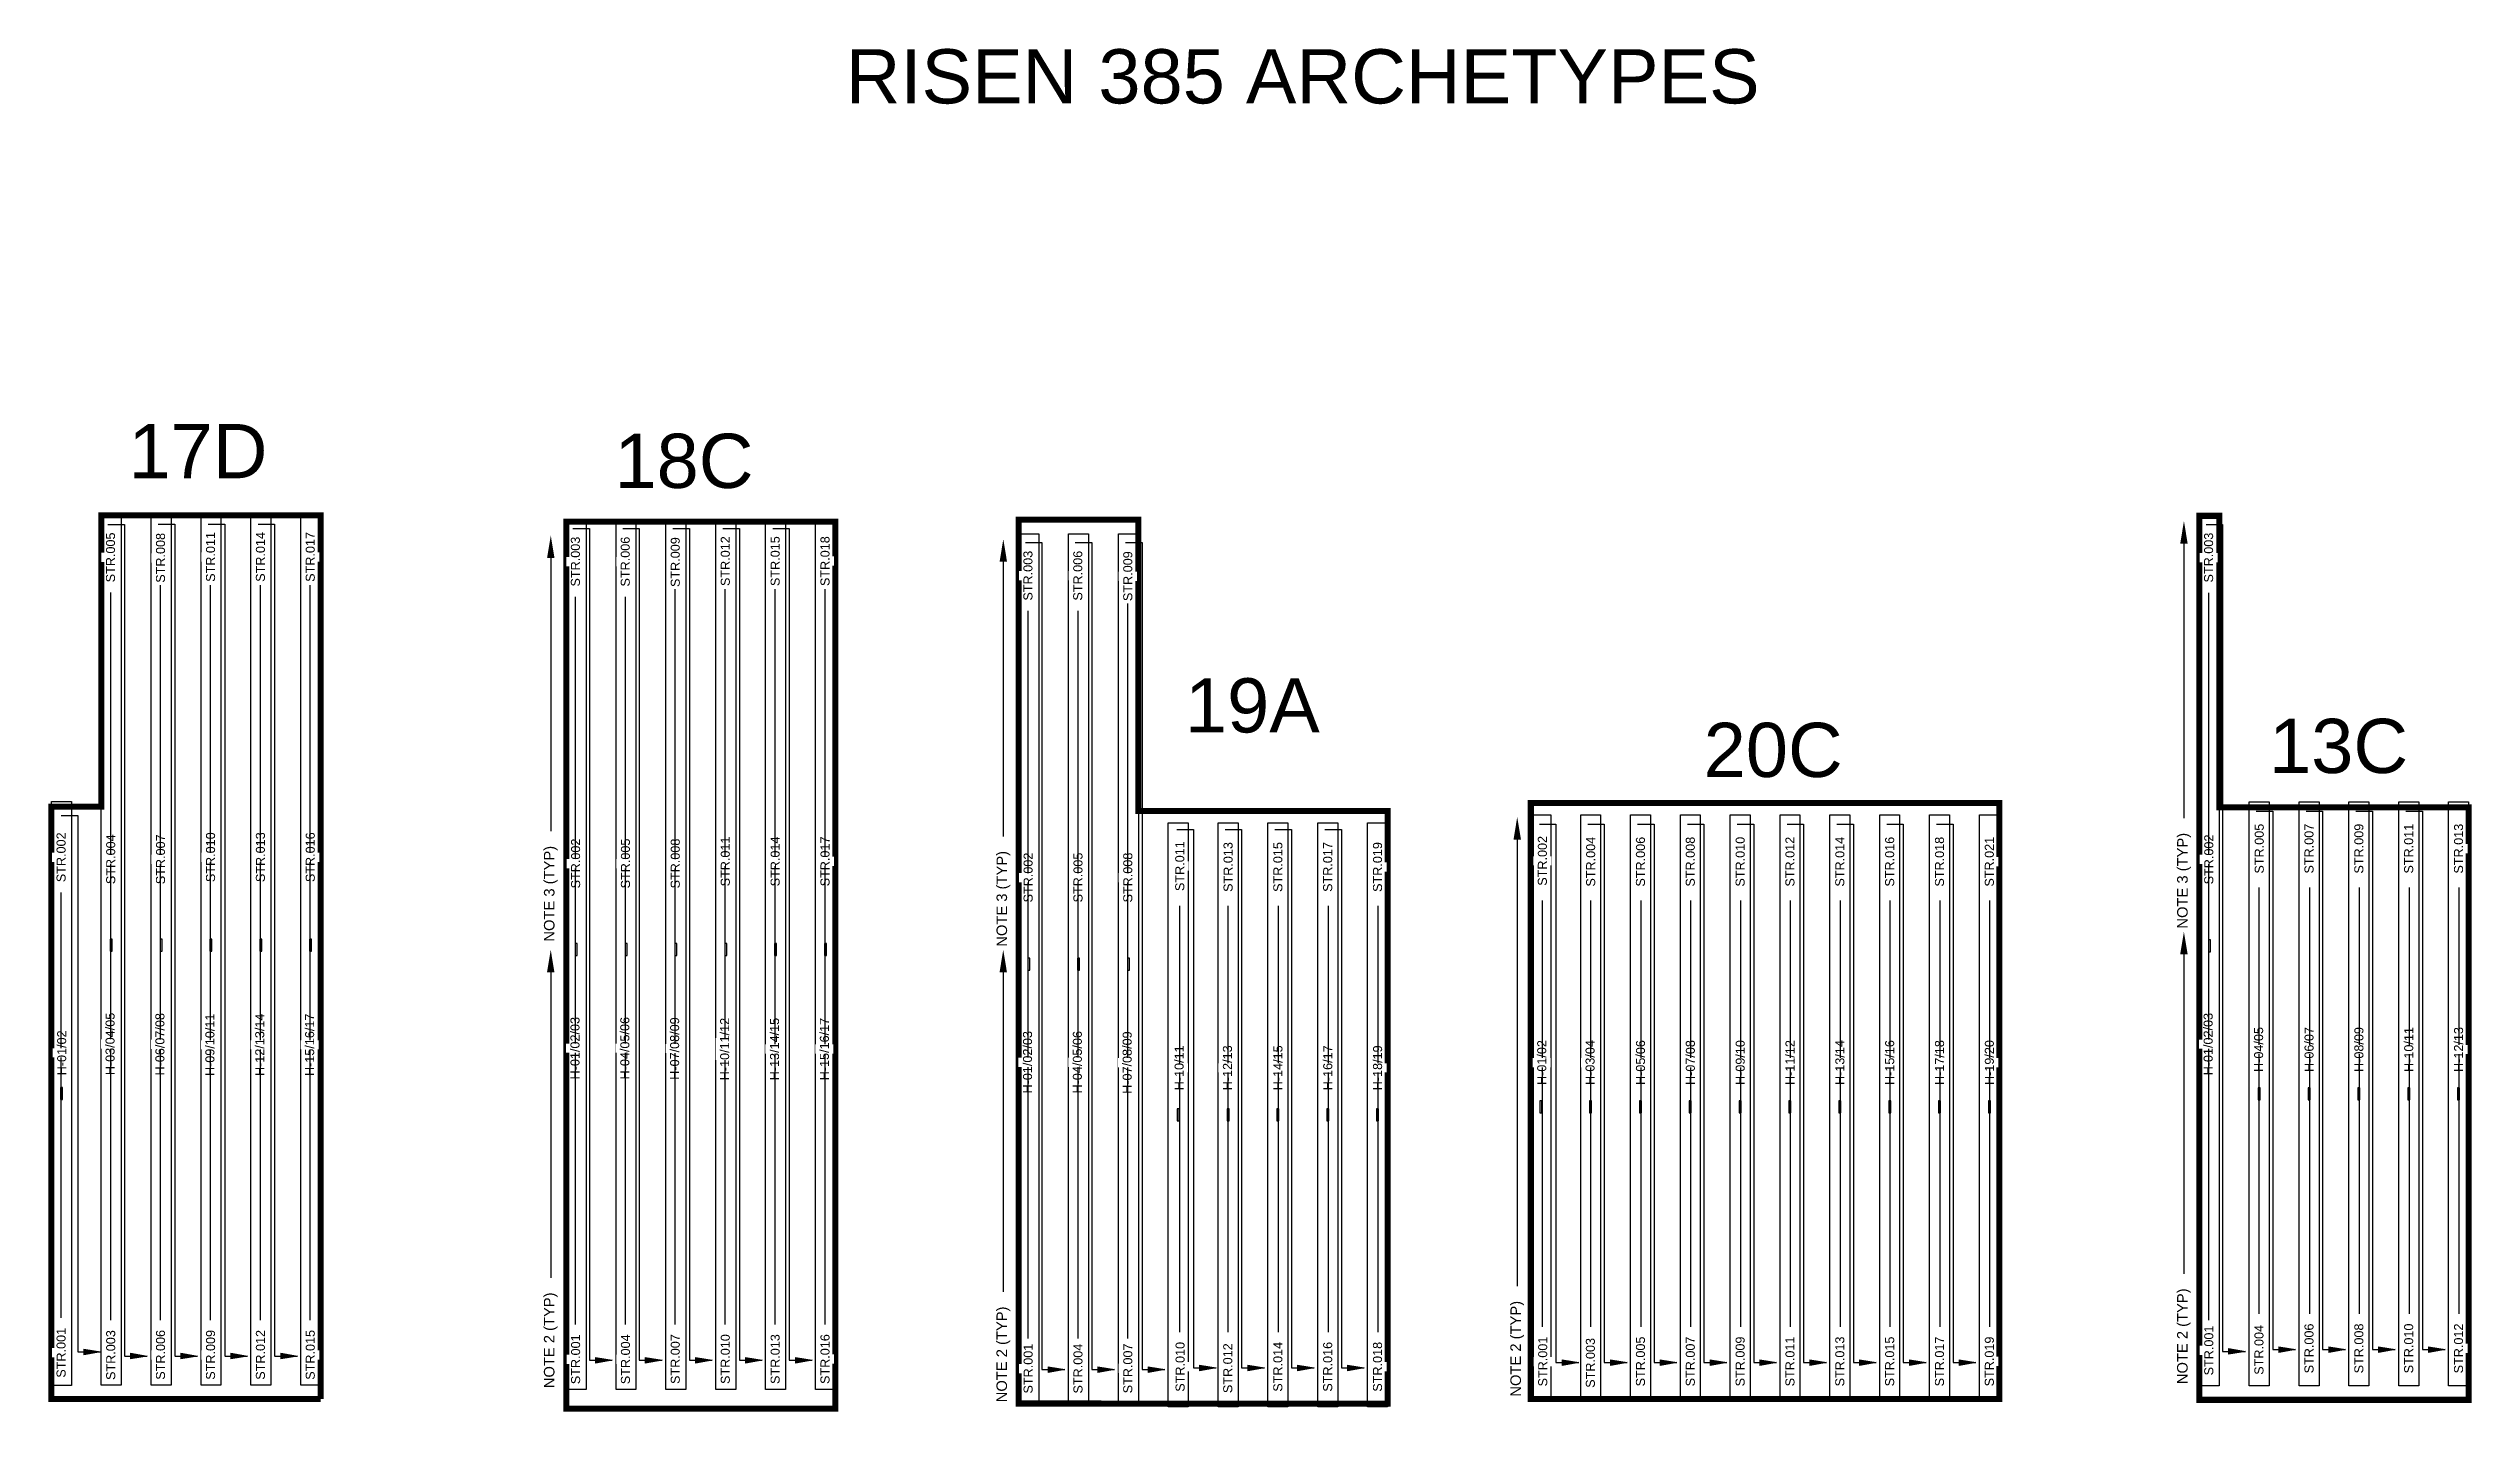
# Model space of a CAD drawing. Header units: feet. Extents: x -18 to 4075, y -48 to 63730.
# Drawn here: x 3271 to 4075, y 1930 to 2382 of the extents above; entities that cross this region are included whole.
import ezdxf
from ezdxf import colors
from ezdxf.entities.mleader import LeaderData, LeaderLine
from ezdxf.math import Vec2, Vec3

# ---------------------------------------------------------------- set-up
doc = ezdxf.new("R2010")
doc.units = ezdxf.units.FT
doc.header["$MEASUREMENT"] = 0
for name, color, linetype in [('E-TEXT', 7, 'Continuous'), ('G-ANNO-TEXT', 1, 'Continuous'), ('PV-LBD ARCHETYPES', 7, 'Continuous'), ('PVcase PV Modules (optimised)', 142, 'Continuous'), ('RISEN', 130, 'Continuous')]:
    doc.layers.add(name, color=color, linetype=linetype)
doc.styles.add('NEI-A', font='arial.ttf')

msp = doc.modelspace()

# ---------------------------------------------------------------- texts
at = {"layer": 'PV-LBD ARCHETYPES', "style": 'NEI-A'}
for s, p in [('RISEN 385 ARCHETYPES', (3535.6, 2363.98)), ('18C', (3458.86, 2236.33)), ('20C', (3820.25, 2140.37))]:
    msp.add_text(s, height=18, dxfattribs=at).set_placement(p)
at = {"layer": 'PV-LBD ARCHETYPES', "char_height": 18, "attachment_point": 5, "style": 'NEI-A'}
for s, insert, width in [('17D', (3320.68, 2248.56), 56.036), (' 19A', (3670.51, 2164.02, 10.46), 29.5685), ('13C', (4030.89, 2150.56, -0.33), 56.036)]:
    msp.add_mtext(s, dxfattribs=dict(at, insert=insert, width=width))

# ---------------------------------------------------------------- blocks, each defined once
blk = doc.blocks.new('1P87@52DEG F TR ID1 PVBlock')
at = {"color": 0}
blk.add_polyline3d([(0, 1.1355, 0), (0, -287.7025, 0), (-6.614, -287.7025, 0), (-6.614, 1.1355, 0)], close=True, dxfattribs=at)
at = {"layer": 'PVcase PV Modules (optimised)', "color": 0}
blk.add_lwpolyline([(-2.9763, -142.9205), (-3.6377, -142.9205), (-3.6377, -146.9205), (-2.9763, -146.9205)], close=True, dxfattribs=at)
blk = doc.blocks.new('1P58@52DEG F TR ID1 PVBlock')
at = {"color": 0}
blk.add_polyline3d([(0, 1.1355, 0), (0, -192.7565, 0), (-6.614, -192.7565, 0), (-6.614, 1.1355, 0)], close=True, dxfattribs=at)
at = {"layer": 'PVcase PV Modules (optimised)', "color": 0}
blk.add_lwpolyline([(-2.9763, -93.8105), (-3.6377, -93.8105), (-3.6377, -97.8105), (-2.9763, -97.8105)], close=True, dxfattribs=at)
blk = doc.blocks.new('_ClosedBlank')
at = {"color": 0, "linetype": 'ByBlock', "lineweight": -2}
for p, q in [((-1, 0.17), (0, 0)), ((-1, 0.17), (-1, -0.17)), ((0, 0), (-1, -0.17))]:
    blk.add_line(p, q, dxfattribs=at)
blk = doc.blocks.new('AR')
h = blk.add_hatch(color=256)
h.dxf.hatch_style = 1
h.paths.add_polyline_path([(0, 0.03), (0, -0.03), (0.18, 0)])
at = {"xscale": 0.1800047113158301, "yscale": 0.1800047113158301, "zscale": 0.1800047113158301}
blk.add_blockref('_ClosedBlank', (0.18, 0), dxfattribs=at)

# ---------------------------------------------------------------- linework, layer by layer
at = {"const_width": 2}
for points in [[(3361.37, 1933.83), (3361.37, 2227.29), (3288.61, 2227.29), (3288.61, 2130.57), (3272.08, 2130.57), (3272.08, 1933.86), (3361.37, 1933.86)], [(3984.71, 2227.07), (3991.33, 2227.07), (3991.33, 2130.31), (4074.01, 2130.31), (4074.01, 1933.6), (3984.71, 1933.6), (3984.71, 2227.07)]]:
    msp.add_lwpolyline(points, dxfattribs=at)
for points in [[(3442.86, 2225.16), (3532.15, 2225.16), (3532.15, 1930.7), (3442.86, 1930.7)], [(3762.9, 2131.69), (3918.34, 2131.69), (3918.34, 1933.92), (3762.9, 1933.92)]]:
    msp.add_lwpolyline(points, close=True, dxfattribs=at)
at = {"const_width": 2, "elevation": 5.56}
msp.add_lwpolyline([(3593, 2225.84), (3632.69, 2225.84), (3632.69, 2129.07), (3715.35, 2129.07), (3715.35, 1932.37), (3593, 1932.38), (3593, 2225.84)], dxfattribs=at)
at = {"layer": 'E-TEXT'}
for p, q in [((3290.81, 2224.25), (3296.3, 2224.25)), ((3296.3, 2224.25), (3296.3, 1948.18)), ((3445.05, 2222.84), (3450.55, 2222.84)), ((3450.55, 2222.84), (3450.55, 1946.78)), ((3461.59, 2222.84), (3467.08, 2222.84)), ((3467.08, 2222.84), (3467.08, 1946.78)), ((3986.91, 2224.19, 5.56), (3992.4, 2224.19, 5.56)), ((3992.4, 2224.19, 5.56), (3992.4, 1949.66, 5.56)), ((3595.19, 2218.17, 5.56), (3600.69, 2218.17, 5.56)), ((3600.69, 2218.17, 5.56), (3600.69, 1943.64, 5.56)), ((3611.73, 2218.17, 5.56), (3617.23, 2218.17, 5.56)), ((3617.23, 2218.17, 5.56), (3617.23, 1943.64, 5.56)), ((3308.27, 1960.07), (3308.27, 2204.09)), ((3324.87, 1960.07), (3324.87, 2204.09)), ((3341.42, 1960.07), (3341.42, 2204.09)), ((3357.95, 1960.07), (3357.95, 2204.09)), ((3291.75, 1960.07), (3291.75, 2201.61)), ((3445.99, 1958.66), (3445.99, 2200.2)), ((3462.53, 1958.66), (3462.53, 2200.2)), ((3479.05, 1958.66), (3479.05, 2202.68)), ((3495.65, 1958.66), (3495.65, 2202.68)), ((3512.2, 1958.66), (3512.2, 2202.68)), ((3528.74, 1958.66), (3528.74, 2202.68)), ((3596.13, 1954, 5.56), (3596.13, 2195.54, 5.56)), ((3612.67, 1954, 5.56), (3612.67, 2195.54, 5.56)), ((3629.2, 1954, 5.56), (3629.2, 2198.02, 5.56)), ((3987.85, 1960.01, 5.56), (3987.85, 2201.55, 5.56)), ((3275.29, 2127.59), (3280.79, 2127.59)), ((3280.79, 2127.59), (3280.79, 1949.53)), ((3645.43, 2122.96, 5.56), (3650.93, 2122.96, 5.56)), ((3661.46, 2122.96, 5.56), (3666.96, 2122.96, 5.56)), ((3678, 2122.96, 5.56), (3683.5, 2122.96, 5.56)), ((3694.54, 2122.96, 5.56), (3700.03, 2122.96, 5.56)), ((3765.74, 2124.71), (3771.24, 2124.71)), ((3781.77, 2124.71), (3787.27, 2124.71)), ((3798.3, 2124.71), (3803.8, 2124.71)), ((3814.84, 2124.71), (3820.34, 2124.71)), ((3831.37, 2124.71), (3836.87, 2124.71)), ((3847.91, 2124.71), (3853.41, 2124.71)), ((3853.41, 2124.71), (3853.41, 1945.98)), ((3864.45, 2124.71), (3869.94, 2124.71)), ((3880.98, 2124.71), (3886.48, 2124.71)), ((3897.52, 2124.71), (3903.02, 2124.71)), ((4003.58, 2129.05), (4009.08, 2129.05)), ((4020.12, 2129.05), (4025.61, 2129.05)), ((4036.65, 2129.05), (4042.15, 2129.05)), ((4053.19, 2129.05), (4058.69, 2129.05)), ((3275.28, 1960.87), (3275.28, 2102.07)), ((3280.79, 1949.49), (3288.35, 1949.49)), ((3296.3, 1948.14), (3303.86, 1948.14)), ((3467.08, 1946.73), (3474.64, 1946.73)), ((3992.4, 1949.66, 5.56), (3999.96, 1949.66, 5.56)), ((3617.23, 1943.64, 5.56), (3624.78, 1943.64, 5.56))]:
    msp.add_line(p, q, dxfattribs=at)

# ---------------------------------------------------------------- block references
at = {"layer": 'E-TEXT', "xscale": 30.78777906583937, "yscale": 30.78777906583937, "zscale": 30.78777906583937}
for p in [(3282.81, 1949.49), (3298.32, 1948.14), (3469.1, 1946.73), (3994.42, 1949.66, 5.56), (3619.24, 1943.64, 5.56)]:
    msp.add_blockref('AR', p, dxfattribs=at)
at = {"layer": 'RISEN', "rotation": 180}
for p in [(3288.61, 1939.59), (3305.15, 1939.59), (3321.69, 1939.59), (3338.22, 1939.59), (3354.76, 1939.59), (3984.71, 1939.36, 5.56), (3442.86, 1938.18), (3459.39, 1938.18), (3475.93, 1938.18), (3492.47, 1938.18), (3509, 1938.18), (3525.54, 1938.18), (3593, 1933.35, 5.56), (3609.54, 1933.35, 5.56), (3626.07, 1933.35, 5.56)]:
    msp.add_blockref('1P87@52DEG F TR ID1 PVBlock', p, dxfattribs=at)
at = {"layer": 'RISEN'}
for p in [(3278.69, 2131.12), (4007.86, 2131.01), (4024.4, 2131.01), (4040.94, 2131.01), (4057.47, 2131.01), (4074.01, 2131.01), (3649.21, 2124.06, 5.56), (3665.75, 2124.06, 5.56), (3682.28, 2124.06, 5.56), (3698.82, 2124.06, 5.56), (3715.35, 2124.06, 5.56), (3769.52, 2126.68), (3786.05, 2126.68), (3802.59, 2126.68), (3819.12, 2126.68), (3835.66, 2126.68), (3852.19, 2126.68), (3868.73, 2126.68), (3885.27, 2126.68), (3901.8, 2126.68), (3918.34, 2126.68)]:
    msp.add_blockref('1P58@52DEG F TR ID1 PVBlock', p, dxfattribs=at)

msp.set_redraw_order([(e.dxf.handle, doc.entitydb.next_handle()) for e in msp.query("TEXT MTEXT ATTDEF DIMENSION ARC_DIMENSION")])  # texts and dimensions are drawn at this point

# ---------------------------------------------------------------- leaders
at = {"layer": 'G-ANNO-TEXT'}
ml = msp.add_multileader_mtext('Standard', dxfattribs=at)
ml.set_content('NOTE 3 (TYP)', color=256, style='NEI-A')
ml.set_leader_properties()
ml.build(insert=Vec2(0, 0))
ml.multileader.update_dxf_attribs({"dogleg_length": 0.0625, "arrow_head_size": 7.5, "scale": 60})
ctx = ml.context
ctx.base_point, ctx.scale, ctx.char_height, ctx.arrow_head_size, ctx.landing_gap_size, ctx.plane_origin, ctx.plane_x_axis, ctx.plane_y_axis = Vec3(3737.51, 525.19), 60, 3.5, 7.5, 5.4, Vec3(3815.65, 455.93), Vec3(0, 1), Vec3(-1, 0)
notes = []
notes.append((ctx, [(1, (1, 1, 0), (3737.51, 570.98), (0, -1), 3.75, [(0, [(3737.51, 620.76)], 0, [])])]))
ctx.mtext.insert, ctx.mtext.text_direction, ctx.mtext.rotation, ctx.mtext.width, ctx.mtext.flow_direction = Vec3(3735.25, 530.59), Vec3(0, 1), 1.570796, 1027, 5
ml = msp.add_multileader_mtext('Standard', dxfattribs=at)
ml.set_content('NOTE 2 (TYP)', color=256, style='NEI-A')
ml.set_leader_properties()
ml.build(insert=Vec2(0, 0))
ml.multileader.update_dxf_attribs({"dogleg_length": 0.0625, "arrow_head_size": 7.5, "scale": 60})
ctx = ml.context
ctx.base_point, ctx.scale, ctx.char_height, ctx.arrow_head_size, ctx.landing_gap_size, ctx.plane_origin, ctx.plane_x_axis, ctx.plane_y_axis = Vec3(3540.09, 430.49, 5.56), 60, 3.5, 7.5, 5.4, Vec3(3618.22, 361.22, 5.56), Vec3(0, 1), Vec3(-1, 0)
notes.append((ctx, [(1, (1, 1, 0), (3540.09, 476.28, 5.56), (0, -1), 3.75, [(0, [(3540.09, 628.34, 5.56)], 0, [])])]))
ctx.mtext.insert, ctx.mtext.text_direction, ctx.mtext.rotation, ctx.mtext.width, ctx.mtext.flow_direction = Vec3(3537.82, 435.89, 5.56), Vec3(0, 1), 1.570796, 55.295, 5
ml = msp.add_multileader_mtext('Standard', dxfattribs=at)
ml.set_content('NOTE 2 (TYP)', color=256, style='NEI-A')
ml.set_leader_properties()
ml.build(insert=Vec2(0, 0))
ml.multileader.update_dxf_attribs({"dogleg_length": 0.0625, "arrow_head_size": 7.5, "scale": 60})
ctx = ml.context
ctx.base_point, ctx.scale, ctx.char_height, ctx.arrow_head_size, ctx.landing_gap_size, ctx.plane_origin, ctx.plane_x_axis, ctx.plane_y_axis = Vec3(3737.49, 424.34), 60, 3.5, 7.5, 5.4, Vec3(3815.63, 355.07), Vec3(0, 1), Vec3(-1, 0)
notes.append((ctx, [(1, (1, 1, 0), (3737.49, 470.13), (0, -1), 3.75, [(0, [(3737.49, 527.81)], 0, [])])]))
ctx.mtext.insert, ctx.mtext.text_direction, ctx.mtext.rotation, ctx.mtext.width, ctx.mtext.flow_direction = Vec3(3735.23, 429.74), Vec3(0, 1), 1.570796, 55.295, 5
for ctx, leaders in notes:
    for number, flags, end, landing, length, lines in leaders:
        leader = LeaderData()
        leader.index, (leader.has_last_leader_line, leader.has_dogleg_vector, leader.attachment_direction) = number, flags
        leader.last_leader_point, leader.dogleg_vector, leader.dogleg_length = Vec3(end), Vec3(landing), length
        for number, points, colour, breaks in lines:
            line = LeaderLine()
            line.index, line.vertices, line.color, line.breaks = number, Vec3.list(points), colors.encode_raw_color(colour), breaks
            leader.lines.append(line)
        ctx.leaders.append(leader)

# ---------------------------------------------------------------- next in the draw order: texts
at = {"layer": 'G-ANNO-TEXT', "char_height": 3, "attachment_point": 5, "rotation": 90, "style": 'NEI-A', "bg_fill": 3, "box_fill_scale": 1.5, "bg_fill_color": 256, "bg_fill_transparency": 0}
for s, width, heights, insert in [('STR.005', 0.0823, [0], (3291.68, 2213.27)), ('STR.008', 0.0963, [0], (3308.27, 2213.12)), ('STR.011', 0.0963, [0], (3324.87, 2213.43)), ('STR.014', 0.0963, [0], (3341.42, 2213.43)), ('STR.017', 0.0963, [0], (3357.95, 2213.43)), ('STR.003', 0.0823, [0], (3445.92, 2211.87)), ('STR.006', 0.0823, [0], (3462.46, 2211.87)), ('STR.009', 0.0963, [0], (3479.05, 2211.71)), ('STR.012', 0.0963, [0], (3495.65, 2212.03)), ('STR.015', 5.5386, [3.1], (3512.2, 2212.03)), ('STR.018', 0.0963, [0], (3528.74, 2212.03)), ('STR.003', 0.0823, [0], (3987.78, 2213.21, 5.56)), ('STR.003', 0.0823, [0], (3596.07, 2207.2, 5.56)), ('STR.006', 0.0823, [0], (3612.6, 2207.2, 5.56)), ('STR.009', 0.0963, [0], (3629.2, 2207.04, 5.56)), ('STR.005', 0.0823, [0], (4004.59, 2116.58)), ('STR.007', 3, [4.78], (4021.1, 2116.58)), ('STR.009', 0.0963, [0], (4037.64, 2116.58)), ('STR.011', 0.0963, [0], (4054.17, 2116.58)), ('STR.013', 0.0963, [0], (4070.71, 2116.58)), ('STR.002', 0.0963, [0], (3275.28, 2113.71)), ('STR.004', 0.0963, [0], (3291.75, 2113.06)), ('STR.007', 0.0963, [0], (3308.27, 2113.05)), ('STR.010', 0.0963, [0], (3324.87, 2113.74)), ('STR.013', 0.0963, [0], (3341.42, 2113.74)), ('STR.016', 0.0963, [0], (3357.95, 2113.74)), ('STR.002', 0.0963, [0], (3445.99, 2111.65)), ('STR.005', 0.0963, [0], (3462.53, 2111.65)), ('STR.008', 0.0963, [0], (3479.05, 2111.64)), ('STR.011', 0.0963, [0], (3495.65, 2112.34)), ('STR.014', 0.0963, [0], (3512.2, 2112.34)), ('STR.017', 0.0963, [0], (3528.74, 2112.34)), ('STR.002', 0.0963, [0], (3596.13, 2106.99, 5.56)), ('STR.005', 0.0963, [0], (3612.67, 2106.99, 5.56)), ('STR.008', 0.0963, [0], (3629.2, 2106.98, 5.56)), ('STR.013', 0.0823, [0], (3662.47, 2110.49, 5.56)), ('STR.015', 3, [4.78], (3678.98, 2110.49, 5.56)), ('STR.017', 0.0963, [0], (3695.52, 2110.49, 5.56)), ('STR.019', 0.0963, [0], (3712.05, 2110.49, 5.56)), ('STR.004', 0.0823, [0], (3782.77, 2112.25)), ('STR.006', 3, [4.78], (3799.29, 2112.25)), ('STR.008', 0.0963, [0], (3815.82, 2112.25)), ('STR.010', 0.0963, [0], (3832.36, 2112.25)), ('STR.012', 0.0963, [0], (3848.89, 2112.25)), ('STR.014', 0.0963, [0], (3865.43, 2112.25)), ('STR.016', 0.0963, [0], (3881.97, 2112.25)), ('STR.018', 0.0963, [0], (3898.5, 2112.25)), ('STR.021', 0.0963, [0], (3915.04, 2112.25)), ('STR.002', 0.0963, [0], (3987.85, 2113, 5.56)), ('STR.001', 0.0823, [0], (3275.28, 1949.22)), ('STR.003', 0.0963, [0], (3291.75, 1948.46)), ('STR.006', 0.0963, [0], (3308.27, 1948.53)), ('STR.004', 0.0963, [0], (3462.53, 1947.06)), ('STR.007', 0.0963, [0], (3479.05, 1947.13)), ('STR.001', 0.0963, [0], (3766.86, 1946.31)), ('STR.005', 0.0963, [0], (3799.29, 1946.33)), ('STR.007', 0.0963, [0], (3815.82, 1946.33)), ('STR.009', 0.0963, [0], (3832.36, 1946.33)), ('STR.013', 0.0963, [0], (3865.43, 1946.33)), ('STR.015', 0.0963, [0], (3881.97, 1946.33)), ('STR.017', 0.0963, [0], (3898.5, 1946.33)), ('STR.019', 0.0963, [0], (3915.04, 1946.33)), ('STR.001', 0.0963, [0], (3987.85, 1949.98, 5.56)), ('STR.004', 0.0963, [0], (4004.49, 1950.19)), ('STR.006', 0.0963, [0], (4021.1, 1950.66)), ('STR.008', 0.0963, [0], (4037.64, 1950.66)), ('STR.010', 0.0963, [0], (4054.17, 1950.66)), ('STR.004', 0.0963, [0], (3612.67, 1943.96, 5.56)), ('STR.007', 0.0963, [0], (3629.2, 1944.03, 5.56)), ('STR.014', 0.0963, [0], (3678.98, 1944.57, 5.56)), ('STR.016', 0.0963, [0], (3695.52, 1944.57, 5.56)), ('STR.018', 0.0963, [0], (3712.05, 1944.57, 5.56))]:
    msp.add_mtext_dynamic_manual_height_columns(s, width=width, gutter_width=0.561, heights=heights, dxfattribs=dict(at, insert=insert))
for s, insert, width in [('H-03/04/05', (3291.54, 2051.74), 0.0823), ('H-06/07/08', (3308.07, 2051.64), 0.0823), ('H-09/10/11', (3324.66, 2051.46), 0.0823), ('H-12/13/14', (3341.21, 2051.46), 0.0823), ('H-15/16/17', (3357.75, 2051.46), 0.0823), ('H-01/02/03', (3445.79, 2050.34), 0.0823), ('H-04/05/06', (3462.32, 2050.34), 0.0823), ('H-07/08/09', (3478.85, 2050.23), 0.0823), ('H-10/11/12', (3495.44, 2050.05), 4.2409), ('H-13/14/15', (3511.99, 2050.05), 0.0823), ('H-15/16/17', (3528.53, 2050.05), 0.0823), ('H-01/02/03', (3987.64, 2051.68, 5.56), 0.0823), ('H-01/02', (3275.49, 2048.79), 0.0823), ('H-01/02/03', (3595.93, 2045.67, 5.56), 0.0823), ('H-04/05/06', (3612.46, 2045.67, 5.56), 0.0823), ('H-07/08/09', (3628.99, 2045.56, 5.56), 0.0823)]:
    msp.add_mtext(s, dxfattribs=dict(at, insert=insert, width=width))

# ---------------------------------------------------------------- next in the draw order: linework, layer by layer
at = {"layer": 'E-TEXT'}
for p, q in [((3307.48, 2224.27), (3312.97, 2224.27)), ((3312.97, 2224.27), (3312.97, 1948.18)), ((3324.07, 2224.27), (3329.57, 2224.27)), ((3340.6, 2224.27), (3346.1, 2224.27)), ((3478.26, 2222.87), (3483.75, 2222.87)), ((3483.75, 2222.87), (3483.75, 1946.78)), ((3494.85, 2222.87), (3500.35, 2222.87)), ((3511.38, 2222.87), (3516.88, 2222.87)), ((3628.4, 2218.2, 5.56), (3633.9, 2218.2, 5.56)), ((3633.9, 2218.2, 5.56), (3633.9, 1943.64, 5.56)), ((3771.24, 2124.71), (3771.24, 1945.98)), ((3766.74, 1957.87), (3766.74, 2099.39)), ((3799.49, 1957.87), (3799.49, 2099.39)), ((3816.03, 1957.87), (3816.03, 2099.39)), ((3832.56, 1957.87), (3832.56, 2099.39)), ((3865.64, 1957.87), (3865.64, 2099.39)), ((3882.17, 1957.87), (3882.17, 2099.39)), ((3898.71, 1957.87), (3898.71, 2099.39)), ((3915.24, 1957.87), (3915.24, 2099.39)), ((4004.59, 1962.2), (4004.59, 2103.72)), ((4021.31, 1962.2), (4021.31, 2103.72)), ((4037.84, 1962.2), (4037.84, 2103.72)), ((4054.38, 1962.2), (4054.38, 2103.72)), ((3679.19, 1956.11, 5.56), (3679.19, 2097.63, 5.56)), ((3695.72, 1956.11, 5.56), (3695.72, 2097.63, 5.56)), ((3712.26, 1956.11, 5.56), (3712.26, 2097.63, 5.56)), ((3312.97, 1948.14), (3320.53, 1948.14)), ((3450.55, 1946.73), (3458.11, 1946.73)), ((3483.75, 1946.73), (3491.31, 1946.73)), ((3771.24, 1945.94), (3778.79, 1945.94)), ((3803.8, 1945.94), (3811.36, 1945.94)), ((3820.34, 1945.94), (3827.89, 1945.94)), ((3836.87, 1945.94), (3844.43, 1945.94)), ((3853.41, 1945.94), (3860.97, 1945.94)), ((3869.94, 1945.94), (3877.5, 1945.94)), ((3886.48, 1945.94), (3894.04, 1945.94)), ((3903.02, 1945.94), (3910.57, 1945.94)), ((4009.08, 1950.27), (4016.64, 1950.27)), ((4025.61, 1950.27), (4033.17, 1950.27)), ((4042.15, 1950.27), (4049.71, 1950.27)), ((4058.69, 1950.27), (4066.24, 1950.27)), ((3600.69, 1943.64, 5.56), (3608.25, 1943.64, 5.56)), ((3633.9, 1943.64, 5.56), (3641.46, 1943.64, 5.56)), ((3683.5, 1944.18, 5.56), (3691.06, 1944.18, 5.56)), ((3700.03, 1944.18, 5.56), (3707.59, 1944.18, 5.56))]:
    msp.add_line(p, q, dxfattribs=at)

# ---------------------------------------------------------------- next in the draw order: block references
at = {"layer": 'E-TEXT', "xscale": 30.78777906583937, "yscale": 30.78777906583937, "zscale": 30.78777906583937}
for p in [(3314.99, 1948.14), (3452.56, 1946.73), (3485.77, 1946.73), (3773.25, 1945.94), (3805.82, 1945.94), (3822.35, 1945.94), (3838.89, 1945.94), (3855.42, 1945.94), (3871.96, 1945.94), (3888.5, 1945.94), (3905.03, 1945.94), (4011.09, 1950.27), (4027.63, 1950.27), (4044.17, 1950.27), (4060.7, 1950.27), (3602.71, 1943.64, 5.56), (3635.91, 1943.64, 5.56), (3685.51, 1944.18, 5.56), (3702.05, 1944.18, 5.56)]:
    msp.add_blockref('AR', p, dxfattribs=at)

# ---------------------------------------------------------------- next in the draw order: leaders
at = {"layer": 'G-ANNO-TEXT'}
ml = msp.add_multileader_mtext('Standard', dxfattribs=at)
ml.set_content('NOTE 3 (TYP)', color=256, style='NEI-A')
ml.set_leader_properties()
ml.build(insert=Vec2(0, 0))
ml.multileader.update_dxf_attribs({"dogleg_length": 0.0625, "arrow_head_size": 7.5, "scale": 60})
ctx = ml.context
ctx.base_point, ctx.scale, ctx.char_height, ctx.arrow_head_size, ctx.landing_gap_size, ctx.plane_origin, ctx.plane_x_axis, ctx.plane_y_axis = Vec3(3437.74, 2080.32), 60, 3.5, 7.5, 5.4, Vec3(3515.87, 2011.05), Vec3(0, 1), Vec3(-1, 0)
notes = []
notes.append((ctx, [(1, (1, 1, 0), (3437.74, 2126.11), (0, -1), 3.75, [(0, [(3437.74, 2220.54)], 0, [])])]))
ctx.mtext.insert, ctx.mtext.text_direction, ctx.mtext.rotation, ctx.mtext.width, ctx.mtext.flow_direction = Vec3(3435.47, 2085.72), Vec3(0, 1), 1.570796, 1027, 5
ml = msp.add_multileader_mtext('Standard', dxfattribs=at)
ml.set_content('NOTE 3 (TYP)', color=256, style='NEI-A')
ml.set_leader_properties()
ml.build(insert=Vec2(0, 0))
ml.multileader.update_dxf_attribs({"dogleg_length": 0.0625, "arrow_head_size": 7.5, "scale": 60})
ctx = ml.context
ctx.base_point, ctx.scale, ctx.char_height, ctx.arrow_head_size, ctx.landing_gap_size, ctx.plane_origin, ctx.plane_x_axis, ctx.plane_y_axis = Vec3(3587.88, 2078.63, 5.56), 60, 3.5, 7.5, 5.4, Vec3(3666.02, 2009.36, 5.56), Vec3(0, 1), Vec3(-1, 0)
notes.append((ctx, [(1, (1, 1, 0), (3587.88, 2124.41, 5.56), (0, -1), 3.75, [(0, [(3587.88, 2219.33, 5.56)], 0, [])])]))
ctx.mtext.insert, ctx.mtext.text_direction, ctx.mtext.rotation, ctx.mtext.width, ctx.mtext.flow_direction = Vec3(3585.62, 2084.03, 5.56), Vec3(0, 1), 1.570796, 1027, 5
ml = msp.add_multileader_mtext('Standard', dxfattribs=at)
ml.set_content('NOTE 3 (TYP)', color=256, style='NEI-A')
ml.set_leader_properties()
ml.build(insert=Vec2(0, 0))
ml.multileader.update_dxf_attribs({"dogleg_length": 0.0625, "arrow_head_size": 7.5, "scale": 60})
ctx = ml.context
ctx.base_point, ctx.scale, ctx.char_height, ctx.arrow_head_size, ctx.landing_gap_size, ctx.plane_origin, ctx.plane_x_axis, ctx.plane_y_axis = Vec3(3979.59, 2084.64, 5.56), 60, 3.5, 7.5, 5.4, Vec3(4057.73, 2015.37, 5.56), Vec3(0, 1), Vec3(-1, 0)
notes.append((ctx, [(1, (1, 1, 0), (3979.59, 2130.43, 5.56), (0, -1), 3.75, [(0, [(3979.59, 2225.35, 5.56)], 0, [])])]))
ctx.mtext.insert, ctx.mtext.text_direction, ctx.mtext.rotation, ctx.mtext.width, ctx.mtext.flow_direction = Vec3(3977.33, 2090.04, 5.56), Vec3(0, 1), 1.570796, 1027, 5
ml = msp.add_multileader_mtext('Standard', dxfattribs=at)
ml.set_content('NOTE 3 (TYP)', color=256, style='NEI-A')
ml.set_leader_properties()
ml.build(insert=Vec2(0, 0))
ml.multileader.update_dxf_attribs({"dogleg_length": 0.0625, "arrow_head_size": 7.5, "scale": 60})
ctx = ml.context
ctx.base_point, ctx.scale, ctx.char_height, ctx.arrow_head_size, ctx.landing_gap_size, ctx.plane_origin, ctx.plane_x_axis, ctx.plane_y_axis = Vec3(3630.24, 1695.51), 60, 3.5, 7.5, 5.4, Vec3(3708.38, 1626.24), Vec3(0, 1), Vec3(-1, 0)
notes.append((ctx, [(1, (1, 1, 0), (3630.24, 1741.29), (0, -1), 3.75, [(0, [(3630.24, 1835.73)], 0, [])])]))
ctx.mtext.insert, ctx.mtext.text_direction, ctx.mtext.rotation, ctx.mtext.width, ctx.mtext.flow_direction = Vec3(3627.98, 1700.91), Vec3(0, 1), 1.570796, 1027, 5
ml = msp.add_multileader_mtext('Standard', dxfattribs=at)
ml.set_content('NOTE 3 (TYP)', color=256, style='NEI-A')
ml.set_leader_properties()
ml.build(insert=Vec2(0, 0))
ml.multileader.update_dxf_attribs({"dogleg_length": 0.0625, "arrow_head_size": 7.5, "scale": 60})
ctx = ml.context
ctx.base_point, ctx.scale, ctx.char_height, ctx.arrow_head_size, ctx.landing_gap_size, ctx.plane_origin, ctx.plane_x_axis, ctx.plane_y_axis = Vec3(3289.27, 199.5), 60, 3.5, 7.5, 5.4, Vec3(3367.41, 130.23), Vec3(0, 1), Vec3(-1, 0)
notes.append((ctx, [(1, (1, 1, 0), (3289.27, 245.29), (0, -1), 3.75, [(0, [(3289.27, 339.73)], 0, [])])]))
ctx.mtext.insert, ctx.mtext.text_direction, ctx.mtext.rotation, ctx.mtext.width, ctx.mtext.flow_direction = Vec3(3287.01, 204.9), Vec3(0, 1), 1.570796, 1027, 5
ml = msp.add_multileader_mtext('Standard', dxfattribs=at)
ml.set_content('NOTE 2 (TYP)', color=256, style='NEI-A')
ml.set_leader_properties()
ml.build(insert=Vec2(0, 0))
ml.multileader.update_dxf_attribs({"dogleg_length": 0.0625, "arrow_head_size": 7.5, "scale": 60})
ctx = ml.context
ctx.base_point, ctx.scale, ctx.char_height, ctx.arrow_head_size, ctx.landing_gap_size, ctx.plane_origin, ctx.plane_x_axis, ctx.plane_y_axis = Vec3(3979.58, 1933.41, 5.56), 60, 3.5, 7.5, 5.4, Vec3(4057.71, 1864.14, 5.56), Vec3(0, 1), Vec3(-1, 0)
notes.append((ctx, [(1, (1, 1, 0), (3979.58, 1979.19, 5.56), (0, -1), 3.75, [(0, [(3979.58, 2089.03, 5.56)], 0, [])])]))
ctx.mtext.insert, ctx.mtext.text_direction, ctx.mtext.rotation, ctx.mtext.width, ctx.mtext.flow_direction = Vec3(3977.31, 1938.81, 5.56), Vec3(0, 1), 1.570796, 55.295, 5
ml = msp.add_multileader_mtext('Standard', dxfattribs=at)
ml.set_content('NOTE 2 (TYP)', color=256, style='NEI-A')
ml.set_leader_properties()
ml.build(insert=Vec2(0, 0))
ml.multileader.update_dxf_attribs({"dogleg_length": 0.0625, "arrow_head_size": 7.5, "scale": 60})
ctx = ml.context
ctx.base_point, ctx.scale, ctx.char_height, ctx.arrow_head_size, ctx.landing_gap_size, ctx.plane_origin, ctx.plane_x_axis, ctx.plane_y_axis = Vec3(3630.22, 1547.25), 60, 3.5, 7.5, 5.4, Vec3(3708.36, 1477.98), Vec3(0, 1), Vec3(-1, 0)
notes.append((ctx, [(1, (1, 1, 0), (3630.22, 1593.03), (0, -1), 3.75, [(0, [(3630.22, 1698.2)], 0, [])])]))
ctx.mtext.insert, ctx.mtext.text_direction, ctx.mtext.rotation, ctx.mtext.width, ctx.mtext.flow_direction = Vec3(3627.96, 1552.65), Vec3(0, 1), 1.570796, 55.295, 5
ml = msp.add_multileader_mtext('Standard', dxfattribs=at)
ml.set_content('NOTE 2 (TYP)', color=256, style='NEI-A')
ml.set_leader_properties()
ml.build(insert=Vec2(0, 0))
ml.multileader.update_dxf_attribs({"dogleg_length": 0.0625, "arrow_head_size": 7.5, "scale": 60})
ctx = ml.context
ctx.base_point, ctx.scale, ctx.char_height, ctx.arrow_head_size, ctx.landing_gap_size, ctx.plane_origin, ctx.plane_x_axis, ctx.plane_y_axis = Vec3(3470.94, 54.94, 5.56), 60, 3.5, 7.5, 5.4, Vec3(3549.08, -14.33, 5.56), Vec3(0, 1), Vec3(-1, 0)
notes.append((ctx, [(1, (1, 1, 0), (3470.94, 100.72, 5.56), (0, -1), 3.75, [(0, [(3470.94, 252.79, 5.56)], 0, [])])]))
ctx.mtext.insert, ctx.mtext.text_direction, ctx.mtext.rotation, ctx.mtext.width, ctx.mtext.flow_direction = Vec3(3468.68, 60.34, 5.56), Vec3(0, 1), 1.570796, 55.295, 5
ml = msp.add_multileader_mtext('Standard', dxfattribs=at)
ml.set_content('NOTE 2 (TYP)', color=256, style='NEI-A')
ml.set_leader_properties()
ml.build(insert=Vec2(0, 0))
ml.multileader.update_dxf_attribs({"dogleg_length": 0.0625, "arrow_head_size": 7.5, "scale": 60})
ctx = ml.context
ctx.base_point, ctx.scale, ctx.char_height, ctx.arrow_head_size, ctx.landing_gap_size, ctx.plane_origin, ctx.plane_x_axis, ctx.plane_y_axis = Vec3(3289.25, 51.24), 60, 3.5, 7.5, 5.4, Vec3(3367.39, -18.03), Vec3(0, 1), Vec3(-1, 0)
notes.append((ctx, [(1, (1, 1, 0), (3289.25, 97.03), (0, -1), 3.75, [(0, [(3289.25, 202.2)], 0, [])])]))
ctx.mtext.insert, ctx.mtext.text_direction, ctx.mtext.rotation, ctx.mtext.width, ctx.mtext.flow_direction = Vec3(3286.99, 56.64), Vec3(0, 1), 1.570796, 55.295, 5
for ctx, leaders in notes:
    for number, flags, end, landing, length, lines in leaders:
        leader = LeaderData()
        leader.index, (leader.has_last_leader_line, leader.has_dogleg_vector, leader.attachment_direction) = number, flags
        leader.last_leader_point, leader.dogleg_vector, leader.dogleg_length = Vec3(end), Vec3(landing), length
        for number, points, colour, breaks in lines:
            line = LeaderLine()
            line.index, line.vertices, line.color, line.breaks = number, Vec3.list(points), colors.encode_raw_color(colour), breaks
            leader.lines.append(line)
        ctx.leaders.append(leader)

# ---------------------------------------------------------------- next in the draw order: texts
at = {"layer": 'G-ANNO-TEXT', "char_height": 3, "attachment_point": 5, "rotation": 90, "style": 'NEI-A', "bg_fill": 3, "box_fill_scale": 1.5, "bg_fill_color": 256, "bg_fill_transparency": 0}
for s, width, insert in [('STR.002', 0.0823, (3766.74, 2112.54)), ('STR.009', 0.0963, (3324.87, 1948.53)), ('STR.001', 0.0963, (3445.99, 1947.06)), ('STR.010', 0.0963, (3495.65, 1947.13)), ('STR.003', 0.0963, (3782.67, 1945.86)), ('STR.011', 0.0963, (3848.89, 1946.33)), ('STR.012', 0.0963, (4070.71, 1950.66)), ('STR.001', 0.0963, (3596.13, 1943.96, 5.56)), ('STR.010', 0.0963, (3646.55, 1944.56, 5.56))]:
    msp.add_mtext_dynamic_manual_height_columns(s, width=width, gutter_width=0.561, heights=[0], dxfattribs=dict(at, insert=insert))
at = {"layer": 'G-ANNO-TEXT', "char_height": 3, "width": 0.0823, "attachment_point": 5, "rotation": 90, "style": 'NEI-A', "bg_fill": 3, "box_fill_scale": 1.5, "bg_fill_color": 256, "bg_fill_transparency": 0}
for s, insert in [('H-14/15', (3679, 2043.82, 5.56)), ('H-16/17', (3695.54, 2043.82, 5.56)), ('H-18/19', (3712.07, 2043.82, 5.56)), ('H-01/02', (3766.54, 2045.57)), ('H-05/06', (3799.3, 2045.57)), ('H-07/08', (3815.84, 2045.57)), ('H-09/10', (3832.38, 2045.57)), ('H-13/14', (3865.45, 2045.57)), ('H-15/16', (3881.98, 2045.57)), ('H-17/18', (3898.52, 2045.57)), ('H-19/20', (3915.05, 2045.57)), ('H-04/05', (4004.38, 2049.91)), ('H-06/07', (4021.12, 2049.91)), ('H-08/09', (4037.65, 2049.91)), ('H-10/11', (4054.19, 2049.91))]:
    msp.add_mtext(s, dxfattribs=dict(at, insert=insert))

# ---------------------------------------------------------------- next in the draw order: linework, layer by layer
at = {"layer": 'E-TEXT'}
for p, q in [((3329.57, 2224.27), (3329.57, 1948.18)), ((3500.35, 2222.87), (3500.35, 1946.78)), ((3650.93, 2122.96, 5.56), (3650.93, 1944.23, 5.56)), ((3683.5, 2122.96, 5.56), (3683.5, 1944.23, 5.56)), ((3700.03, 2122.96, 5.56), (3700.03, 1944.23, 5.56)), ((3803.8, 2124.71), (3803.8, 1945.98)), ((3820.34, 2124.71), (3820.34, 1945.98)), ((3836.87, 2124.71), (3836.87, 1945.98)), ((3869.94, 2124.71), (3869.94, 1945.98)), ((3886.48, 2124.71), (3886.48, 1945.98)), ((3903.02, 2124.71), (3903.02, 1945.98)), ((4009.08, 2129.05), (4009.08, 1950.32)), ((4025.61, 2129.05), (4025.61, 1950.32)), ((4042.15, 2129.05), (4042.15, 1950.32)), ((4058.69, 2129.05), (4058.69, 1950.32)), ((3782.77, 1957.87), (3782.77, 2099.39)), ((3849.1, 1957.87), (3849.1, 2099.39)), ((4070.91, 1962.2), (4070.91, 2103.72)), ((3646.44, 1956.11, 5.56), (3646.44, 2097.63, 5.56)), ((3329.57, 1948.14), (3337.12, 1948.14)), ((3500.35, 1946.73), (3507.9, 1946.73)), ((3787.27, 1945.94), (3794.82, 1945.94)), ((3650.93, 1944.18, 5.56), (3658.49, 1944.18, 5.56))]:
    msp.add_line(p, q, dxfattribs=at)

# ---------------------------------------------------------------- next in the draw order: block references
at = {"layer": 'E-TEXT', "xscale": 30.78777906583937, "yscale": 30.78777906583937, "zscale": 30.78777906583937}
for p in [(3331.58, 1948.14), (3502.36, 1946.73), (3789.28, 1945.94), (3652.95, 1944.18, 5.56)]:
    msp.add_blockref('AR', p, dxfattribs=at)

# ---------------------------------------------------------------- next in the draw order: leaders
at = {"layer": 'G-ANNO-TEXT'}
ml = msp.add_multileader_mtext('Standard', dxfattribs=at)
ml.set_content('NOTE 3 (TYP)', color=256, style='NEI-A')
ml.set_leader_properties()
ml.build(insert=Vec2(0, 0))
ml.multileader.update_dxf_attribs({"dogleg_length": 0.0625, "arrow_head_size": 7.5, "scale": 60})
ctx = ml.context
ctx.base_point, ctx.scale, ctx.char_height, ctx.arrow_head_size, ctx.landing_gap_size, ctx.plane_origin, ctx.plane_x_axis, ctx.plane_y_axis = Vec3(3442.31, 1690.72, 5.56), 60, 3.5, 7.5, 5.4, Vec3(3520.44, 1621.45, 5.56), Vec3(0, 1), Vec3(-1, 0)
notes = []
notes.append((ctx, [(1, (1, 1, 0), (3442.31, 1736.5, 5.56), (0, -1), 3.75, [(0, [(3442.31, 1830.94, 5.56)], 0, [])])]))
ctx.mtext.insert, ctx.mtext.text_direction, ctx.mtext.rotation, ctx.mtext.width, ctx.mtext.flow_direction = Vec3(3440.04, 1696.12, 5.56), Vec3(0, 1), 1.570796, 1027, 5
ml = msp.add_multileader_mtext('Standard', dxfattribs=at)
ml.set_content('NOTE 2 (TYP)', color=256, style='NEI-A')
ml.set_leader_properties()
ml.build(insert=Vec2(0, 0))
ml.multileader.update_dxf_attribs({"dogleg_length": 0.0625, "arrow_head_size": 7.5, "scale": 60})
ctx = ml.context
ctx.base_point, ctx.scale, ctx.char_height, ctx.arrow_head_size, ctx.landing_gap_size, ctx.plane_origin, ctx.plane_x_axis, ctx.plane_y_axis = Vec3(3437.72, 1932.06), 60, 3.5, 7.5, 5.4, Vec3(3515.86, 1862.79), Vec3(0, 1), Vec3(-1, 0)
notes.append((ctx, [(1, (1, 1, 0), (3437.72, 1977.85), (0, -1), 3.75, [(0, [(3437.72, 2083.01)], 0, [])])]))
ctx.mtext.insert, ctx.mtext.text_direction, ctx.mtext.rotation, ctx.mtext.width, ctx.mtext.flow_direction = Vec3(3435.46, 1937.46), Vec3(0, 1), 1.570796, 55.295, 5
ml = msp.add_multileader_mtext('Standard', dxfattribs=at)
ml.set_content('NOTE 2 (TYP)', color=256, style='NEI-A')
ml.set_leader_properties()
ml.build(insert=Vec2(0, 0))
ml.multileader.update_dxf_attribs({"dogleg_length": 0.0625, "arrow_head_size": 7.5, "scale": 60})
ctx = ml.context
ctx.base_point, ctx.scale, ctx.char_height, ctx.arrow_head_size, ctx.landing_gap_size, ctx.plane_origin, ctx.plane_x_axis, ctx.plane_y_axis = Vec3(3587.86, 1927.39, 5.56), 60, 3.5, 7.5, 5.4, Vec3(3666, 1858.12, 5.56), Vec3(0, 1), Vec3(-1, 0)
notes.append((ctx, [(1, (1, 1, 0), (3587.86, 1973.18, 5.56), (0, -1), 3.75, [(0, [(3587.86, 2083.01, 5.56)], 0, [])])]))
ctx.mtext.insert, ctx.mtext.text_direction, ctx.mtext.rotation, ctx.mtext.width, ctx.mtext.flow_direction = Vec3(3585.6, 1932.79, 5.56), Vec3(0, 1), 1.570796, 55.295, 5
ml = msp.add_multileader_mtext('Standard', dxfattribs=at)
ml.set_content('NOTE 2 (TYP)', color=256, style='NEI-A')
ml.set_leader_properties()
ml.build(insert=Vec2(0, 0))
ml.multileader.update_dxf_attribs({"dogleg_length": 0.0625, "arrow_head_size": 7.5, "scale": 60})
ctx = ml.context
ctx.base_point, ctx.scale, ctx.char_height, ctx.arrow_head_size, ctx.landing_gap_size, ctx.plane_origin, ctx.plane_x_axis, ctx.plane_y_axis = Vec3(3758.39, 1929.26, 5.56), 60, 3.5, 7.5, 5.4, Vec3(3836.52, 1859.99, 5.56), Vec3(0, 1), Vec3(-1, 0)
notes.append((ctx, [(1, (1, 1, 0), (3758.39, 1975.04, 5.56), (0, -1), 3.75, [(0, [(3758.39, 2127.1, 5.56)], 0, [])])]))
ctx.mtext.insert, ctx.mtext.text_direction, ctx.mtext.rotation, ctx.mtext.width, ctx.mtext.flow_direction = Vec3(3756.12, 1934.66, 5.56), Vec3(0, 1), 1.570796, 55.295, 5
ml = msp.add_multileader_mtext('Standard', dxfattribs=at)
ml.set_content('NOTE 2 (TYP)', color=256, style='NEI-A')
ml.set_leader_properties()
ml.build(insert=Vec2(0, 0))
ml.multileader.update_dxf_attribs({"dogleg_length": 0.0625, "arrow_head_size": 7.5, "scale": 60})
ctx = ml.context
ctx.base_point, ctx.scale, ctx.char_height, ctx.arrow_head_size, ctx.landing_gap_size, ctx.plane_origin, ctx.plane_x_axis, ctx.plane_y_axis = Vec3(3442.29, 1542.45, 5.56), 60, 3.5, 7.5, 5.4, Vec3(3520.42, 1473.18, 5.56), Vec3(0, 1), Vec3(-1, 0)
notes.append((ctx, [(1, (1, 1, 0), (3442.29, 1588.24, 5.56), (0, -1), 3.75, [(0, [(3442.29, 1693.41, 5.56)], 0, [])])]))
ctx.mtext.insert, ctx.mtext.text_direction, ctx.mtext.rotation, ctx.mtext.width, ctx.mtext.flow_direction = Vec3(3440.02, 1547.85, 5.56), Vec3(0, 1), 1.570796, 55.295, 5
ml = msp.add_multileader_mtext('Standard', dxfattribs=at)
ml.set_content('NOTE 2 (TYP)', color=256, style='NEI-A')
ml.set_leader_properties()
ml.build(insert=Vec2(0, 0))
ml.multileader.update_dxf_attribs({"dogleg_length": 0.0625, "arrow_head_size": 7.5, "scale": 60})
ctx = ml.context
ctx.base_point, ctx.scale, ctx.char_height, ctx.arrow_head_size, ctx.landing_gap_size, ctx.plane_origin, ctx.plane_x_axis, ctx.plane_y_axis = Vec3(3693.29, 51.86, 5.56), 60, 3.5, 7.5, 5.4, Vec3(3771.42, -17.41, 5.56), Vec3(0, 1), Vec3(-1, 0)
notes.append((ctx, [(1, (1, 1, 0), (3693.29, 97.65, 5.56), (0, -1), 3.75, [(0, [(3693.29, 249.71, 5.56)], 0, [])])]))
ctx.mtext.insert, ctx.mtext.text_direction, ctx.mtext.rotation, ctx.mtext.width, ctx.mtext.flow_direction = Vec3(3691.02, 57.26, 5.56), Vec3(0, 1), 1.570796, 55.295, 5
for ctx, leaders in notes:
    for number, flags, end, landing, length, lines in leaders:
        leader = LeaderData()
        leader.index, (leader.has_last_leader_line, leader.has_dogleg_vector, leader.attachment_direction) = number, flags
        leader.last_leader_point, leader.dogleg_vector, leader.dogleg_length = Vec3(end), Vec3(landing), length
        for number, points, colour, breaks in lines:
            line = LeaderLine()
            line.index, line.vertices, line.color, line.breaks = number, Vec3.list(points), colors.encode_raw_color(colour), breaks
            leader.lines.append(line)
        ctx.leaders.append(leader)

# ---------------------------------------------------------------- next in the draw order: texts
at = {"layer": 'G-ANNO-TEXT', "char_height": 3, "attachment_point": 5, "rotation": 90, "style": 'NEI-A', "bg_fill": 3, "box_fill_scale": 1.5, "bg_fill_color": 256, "bg_fill_transparency": 0}
for s, width, insert in [('STR.011', 0.0823, (3646.44, 2110.78, 5.56)), ('STR.012', 0.0963, (3341.42, 1948.53)), ('STR.013', 0.0963, (3512.2, 1947.13)), ('STR.012', 0.0963, (3662.37, 1944.1, 5.56))]:
    msp.add_mtext_dynamic_manual_height_columns(s, width=width, gutter_width=0.561, heights=[0], dxfattribs=dict(at, insert=insert))
at = {"layer": 'G-ANNO-TEXT', "char_height": 3, "width": 0.0823, "attachment_point": 5, "rotation": 90, "style": 'NEI-A', "bg_fill": 3, "box_fill_scale": 1.5, "bg_fill_color": 256, "bg_fill_transparency": 0}
for s, insert in [('H-10/11', (3646.23, 2043.82, 5.56)), ('H-03/04', (3782.57, 2045.57)), ('H-11/12', (3848.91, 2045.57)), ('H-12/13', (4070.72, 2049.91))]:
    msp.add_mtext(s, dxfattribs=dict(at, insert=insert))

# ---------------------------------------------------------------- next in the draw order: linework, layer by layer
at = {"layer": 'E-TEXT'}
for p, q in [((3346.1, 2224.27), (3346.1, 1948.18)), ((3516.88, 2222.87), (3516.88, 1946.78)), ((3787.27, 2124.71), (3787.27, 1945.98)), ((3662.47, 1956.11, 5.56), (3662.47, 2097.63, 5.56)), ((3346.1, 1948.14), (3353.66, 1948.14)), ((3516.88, 1946.73), (3524.44, 1946.73)), ((3666.96, 1944.18, 5.56), (3674.52, 1944.18, 5.56))]:
    msp.add_line(p, q, dxfattribs=at)

# ---------------------------------------------------------------- next in the draw order: block references
at = {"layer": 'E-TEXT', "xscale": 30.78777906583937, "yscale": 30.78777906583937, "zscale": 30.78777906583937}
for p in [(3348.12, 1948.14), (3518.9, 1946.73), (3668.98, 1944.18, 5.56)]:
    msp.add_blockref('AR', p, dxfattribs=at)

# ---------------------------------------------------------------- next in the draw order: leaders
at = {"layer": 'G-ANNO-TEXT'}
ml = msp.add_multileader_mtext('Standard', dxfattribs=at)
ml.set_content('NOTE 3 (TYP)', color=256, style='NEI-A')
ml.set_leader_properties()
ml.build(insert=Vec2(0, 0))
ml.multileader.update_dxf_attribs({"dogleg_length": 0.0625, "arrow_head_size": 7.5, "scale": 60})
ctx = ml.context
ctx.base_point, ctx.scale, ctx.char_height, ctx.arrow_head_size, ctx.landing_gap_size, ctx.plane_origin, ctx.plane_x_axis, ctx.plane_y_axis = Vec3(3852.53, 1695.51, 5.56), 60, 3.5, 7.5, 5.4, Vec3(3930.67, 1626.24, 5.56), Vec3(0, 1), Vec3(-1, 0)
notes = []
notes.append((ctx, [(1, (1, 1, 0), (3852.53, 1741.29, 5.56), (0, -1), 3.75, [(0, [(3852.53, 1835.73, 5.56)], 0, [])])]))
ctx.mtext.insert, ctx.mtext.text_direction, ctx.mtext.rotation, ctx.mtext.width, ctx.mtext.flow_direction = Vec3(3850.27, 1700.91, 5.56), Vec3(0, 1), 1.570796, 1027, 5
ml = msp.add_multileader_mtext('Standard', dxfattribs=at)
ml.set_content('NOTE 2 (TYP)', color=256, style='NEI-A')
ml.set_leader_properties()
ml.build(insert=Vec2(0, 0))
ml.multileader.update_dxf_attribs({"dogleg_length": 0.0625, "arrow_head_size": 7.5, "scale": 60})
ctx = ml.context
ctx.base_point, ctx.scale, ctx.char_height, ctx.arrow_head_size, ctx.landing_gap_size, ctx.plane_origin, ctx.plane_x_axis, ctx.plane_y_axis = Vec3(3852.52, 1547.25, 5.56), 60, 3.5, 7.5, 5.4, Vec3(3930.65, 1477.98, 5.56), Vec3(0, 1), Vec3(-1, 0)
notes.append((ctx, [(1, (1, 1, 0), (3852.52, 1593.03, 5.56), (0, -1), 3.75, [(0, [(3852.52, 1698.2, 5.56)], 0, [])])]))
ctx.mtext.insert, ctx.mtext.text_direction, ctx.mtext.rotation, ctx.mtext.width, ctx.mtext.flow_direction = Vec3(3850.25, 1552.65, 5.56), Vec3(0, 1), 1.570796, 55.295, 5
for ctx, leaders in notes:
    for number, flags, end, landing, length, lines in leaders:
        leader = LeaderData()
        leader.index, (leader.has_last_leader_line, leader.has_dogleg_vector, leader.attachment_direction) = number, flags
        leader.last_leader_point, leader.dogleg_vector, leader.dogleg_length = Vec3(end), Vec3(landing), length
        for number, points, colour, breaks in lines:
            line = LeaderLine()
            line.index, line.vertices, line.color, line.breaks = number, Vec3.list(points), colors.encode_raw_color(colour), breaks
            leader.lines.append(line)
        ctx.leaders.append(leader)

# ---------------------------------------------------------------- next in the draw order: texts
at = {"layer": 'G-ANNO-TEXT', "insert": (3662.26, 2043.82, 5.56), "char_height": 3, "width": 0.0823, "attachment_point": 5, "rotation": 90, "style": 'NEI-A', "bg_fill": 3, "box_fill_scale": 1.5, "bg_fill_color": 256, "bg_fill_transparency": 0}
msp.add_mtext('H-12/13', dxfattribs=at)
at = {"layer": 'G-ANNO-TEXT', "char_height": 3, "attachment_point": 5, "rotation": 90, "style": 'NEI-A', "bg_fill": 3, "box_fill_scale": 1.5, "bg_fill_color": 256, "bg_fill_transparency": 0}
for s, insert in [('STR.015', (3357.95, 1948.53)), ('STR.016', (3528.74, 1947.13))]:
    msp.add_mtext_dynamic_manual_height_columns(s, width=0.0963, gutter_width=0.561, heights=[0], dxfattribs=dict(at, insert=insert))

# ---------------------------------------------------------------- next in the draw order: linework, layer by layer
at = {"layer": 'E-TEXT'}
msp.add_line((3666.96, 2122.96, 5.56), (3666.96, 1944.23, 5.56), dxfattribs=at)

# ---------------------------------------------------------------- next in the draw order: leaders
at = {"layer": 'G-ANNO-TEXT'}
ml = msp.add_multileader_mtext('Standard', dxfattribs=at)
ml.set_content('NOTE 3 (TYP)', color=256, style='NEI-A')
ml.set_leader_properties()
ml.build(insert=Vec2(0, 0))
ml.multileader.update_dxf_attribs({"dogleg_length": 0.0625, "arrow_head_size": 7.5, "scale": 60})
ctx = ml.context
ctx.base_point, ctx.scale, ctx.char_height, ctx.arrow_head_size, ctx.landing_gap_size, ctx.plane_origin, ctx.plane_x_axis, ctx.plane_y_axis = Vec3(3354.96, 573.69), 60, 3.5, 7.5, 5.4, Vec3(3433.1, 504.42), Vec3(0, 1), Vec3(-1, 0)
notes = []
notes.append((ctx, [(1, (1, 1, 0), (3354.96, 619.48), (0, -1), 3.75, [(0, [(3354.96, 713.91)], 0, [])])]))
ctx.mtext.insert, ctx.mtext.text_direction, ctx.mtext.rotation, ctx.mtext.width, ctx.mtext.flow_direction = Vec3(3352.7, 579.09), Vec3(0, 1), 1.570796, 1027, 5
ml = msp.add_multileader_mtext('Standard', dxfattribs=at)
ml.set_content('NOTE 2 (TYP)', color=256, style='NEI-A')
ml.set_leader_properties()
ml.build(insert=Vec2(0, 0))
ml.multileader.update_dxf_attribs({"dogleg_length": 0.0625, "arrow_head_size": 7.5, "scale": 60})
ctx = ml.context
ctx.base_point, ctx.scale, ctx.char_height, ctx.arrow_head_size, ctx.landing_gap_size, ctx.plane_origin, ctx.plane_x_axis, ctx.plane_y_axis = Vec3(3354.95, 425.43), 60, 3.5, 7.5, 5.4, Vec3(3433.08, 356.16), Vec3(0, 1), Vec3(-1, 0)
notes.append((ctx, [(1, (1, 1, 0), (3354.95, 471.21), (0, -1), 3.75, [(0, [(3354.95, 576.38)], 0, [])])]))
ctx.mtext.insert, ctx.mtext.text_direction, ctx.mtext.rotation, ctx.mtext.width, ctx.mtext.flow_direction = Vec3(3352.68, 430.83), Vec3(0, 1), 1.570796, 55.295, 5
for ctx, leaders in notes:
    for number, flags, end, landing, length, lines in leaders:
        leader = LeaderData()
        leader.index, (leader.has_last_leader_line, leader.has_dogleg_vector, leader.attachment_direction) = number, flags
        leader.last_leader_point, leader.dogleg_vector, leader.dogleg_length = Vec3(end), Vec3(landing), length
        for number, points, colour, breaks in lines:
            line = LeaderLine()
            line.index, line.vertices, line.color, line.breaks = number, Vec3.list(points), colors.encode_raw_color(colour), breaks
            leader.lines.append(line)
        ctx.leaders.append(leader)

doc.saveas('drawing.dxf')
